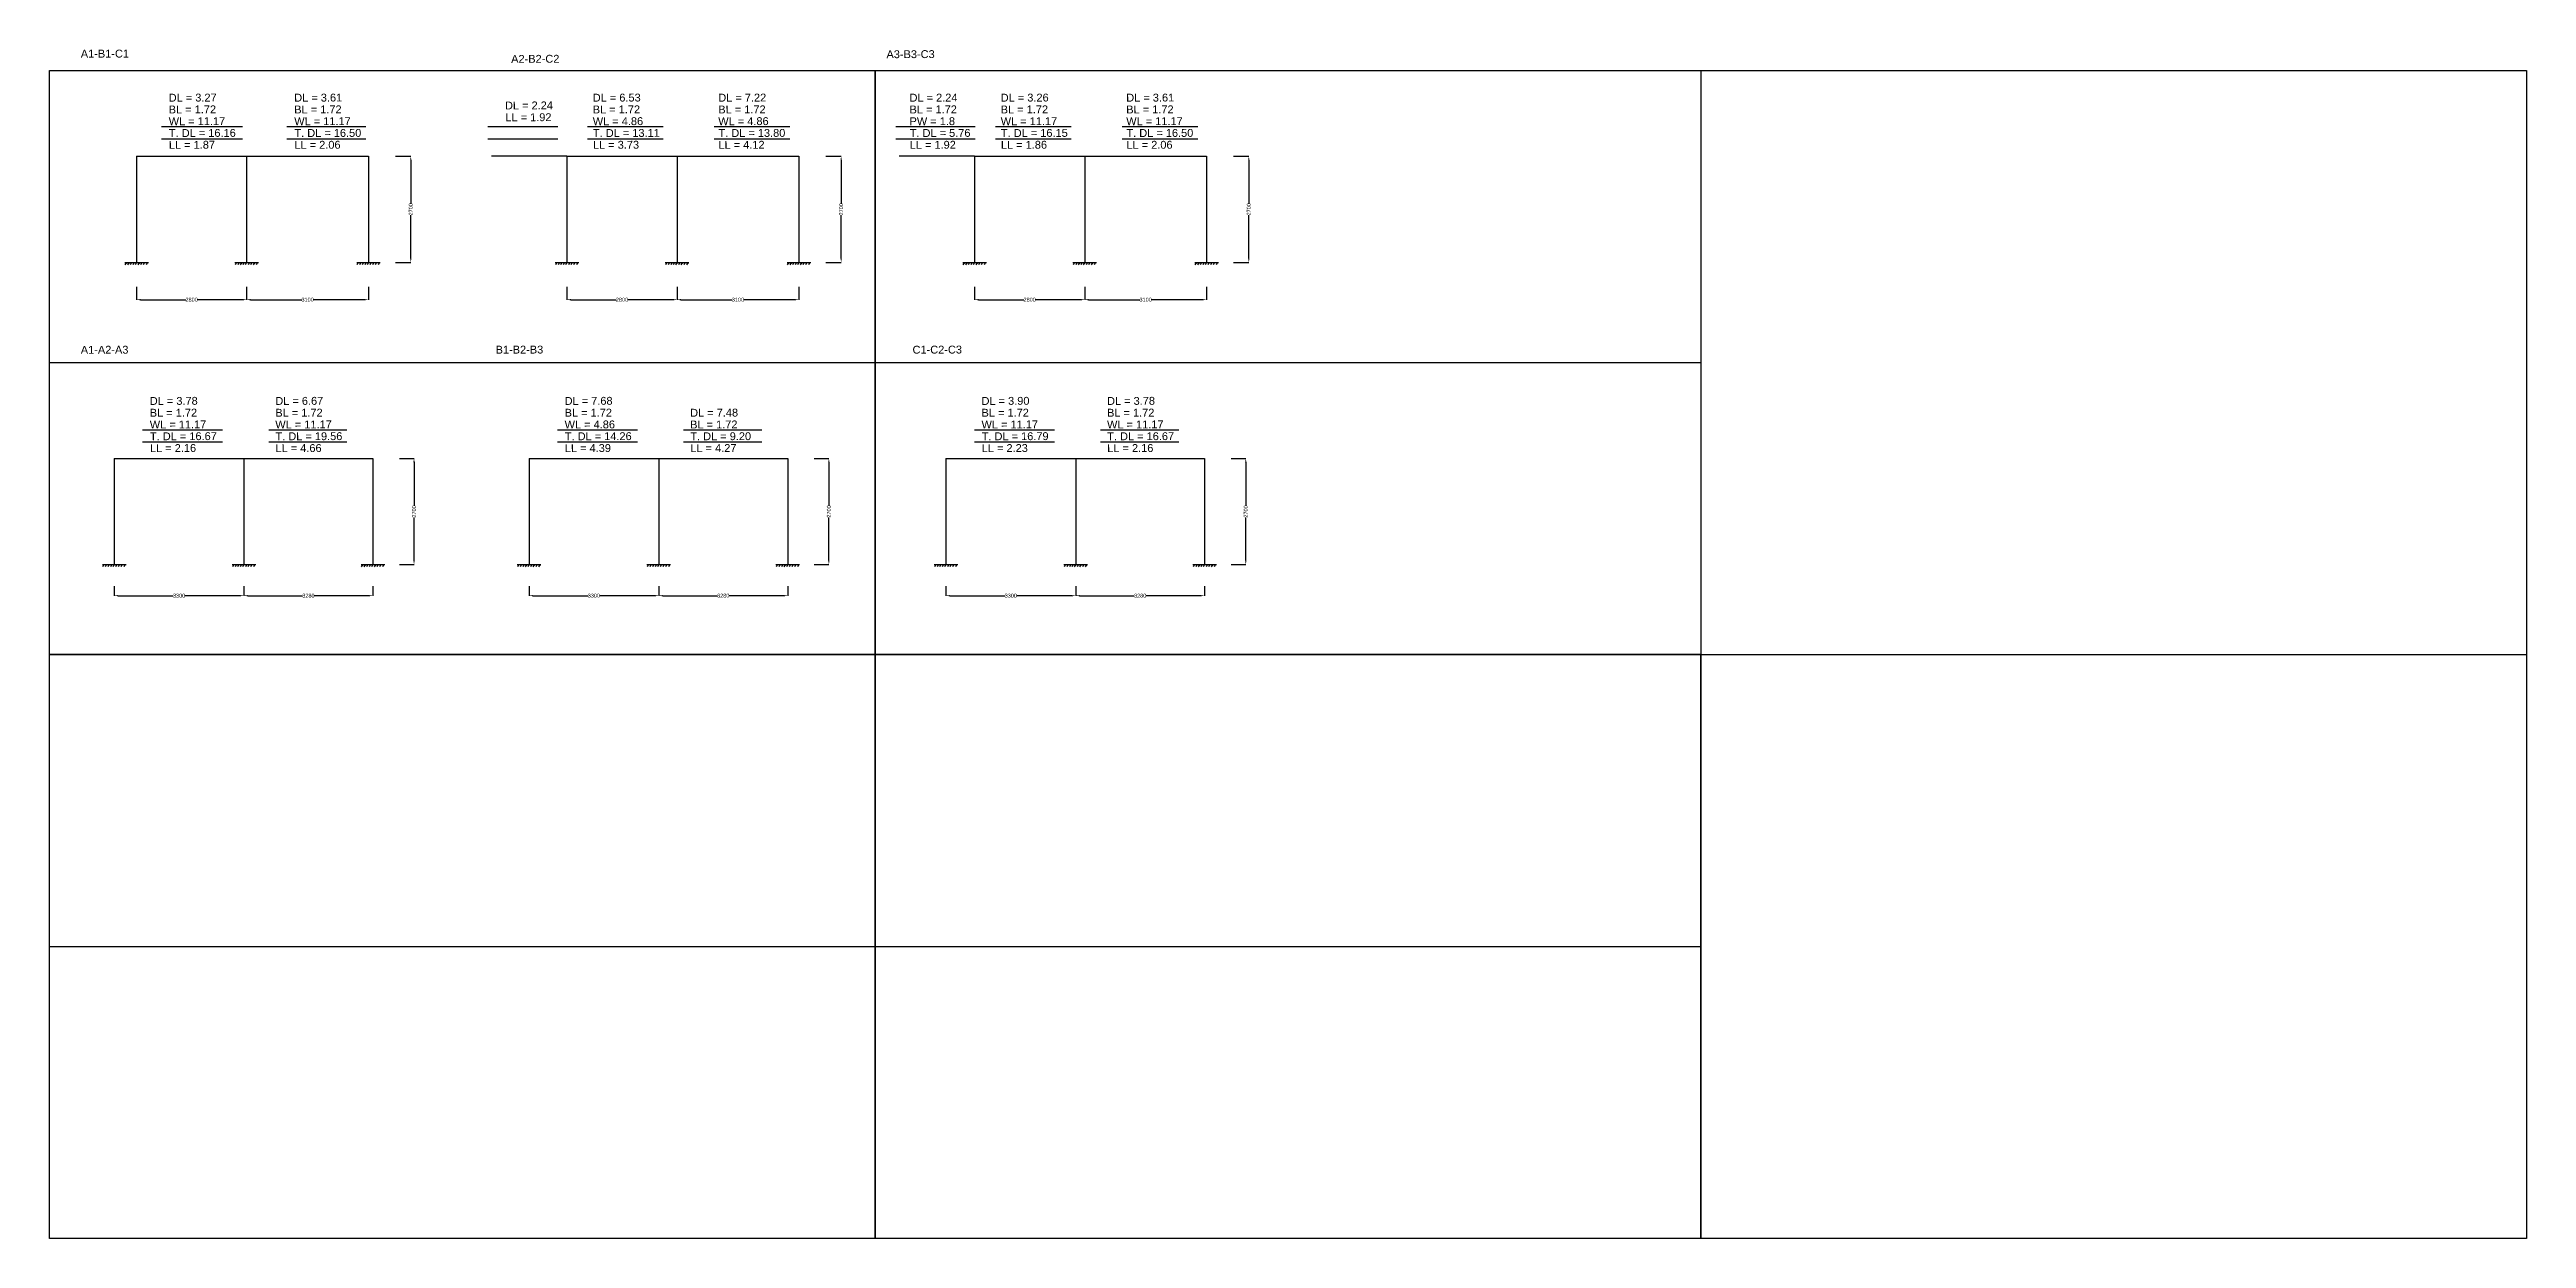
# Model space of a CAD drawing. Header units: millimetres. Extents: x 0 to 454357, y 0 to 194260.
# Drawn here: x 172755 to 235755, y 29700 to 59935 of the extents above; entities that cross this region are included whole.
import ezdxf

# ---------------------------------------------------------------- set-up
doc = ezdxf.new("R2010")
doc.units = ezdxf.units.MM
doc.styles.get("Standard").update_dxf_attribs({"font": 'arial.ttf'})
doc.dimstyles.new('ISO-25', dxfattribs={"dimtxt": 100, "dimasz": 100, "dimexe": 1.25, "dimexo": 100, "dimgap": 1, "dimtad": 0, "dimdec": 0, "dimtxsty": 'Standard', "dimcen": 2.5, "dimadec": 0, "dimazin": 0, "dimtfac": 1, "dimtdec": 0, "dimtmove": 0, "dimatfit": 3, "dimfxl": 1, "dimarcsym": 0})

msp = doc.modelspace()

# ---------------------------------------------------------------- texts
at = {"color": 0}
for s, p in [('A1-B1-C1', (173550.3, 59728.5)), ('A3-B3-C3', (194042.8, 59714.9)), ('A2-B2-C2', (184496.8, 59596.3)), ('DL = 3.27', (175786.8, 58610.1)), ('DL = 3.61', (178979.4, 58610.1)), ('DL = 2.24', (184339.6, 58411.2)), ('DL = 6.53', (186572.1, 58610.1)), ('DL = 7.22', (189764.7, 58610.1)), ('DL = 2.24', (194629.3, 58610.1)), ('DL = 3.26', (196948.7, 58610.1)), ('DL = 3.61', (200141.3, 58610.1)), ('WL = 11.17', (175786.8, 58010.1)), ('BL = 1.72', (175786.8, 58310.1)), ('WL = 11.17', (178979.4, 58010.1)), ('BL = 1.72', (178979.4, 58310.1)), ('LL = 1.92', (184349.5, 58110.9)), ('WL = 4.86', (186572.1, 58010.1)), ('BL = 1.72', (186572.1, 58310.1)), ('WL = 4.86', (189764.7, 58010.1)), ('BL = 1.72', (189764.7, 58310.1)), ('BL = 1.72', (194629.3, 58310.1)), ('PW = 1.8', (194629.3, 58010.1)), ('WL = 11.17', (196948.7, 58010.1)), ('BL = 1.72', (196948.7, 58310.1)), ('WL = 11.17', (200141.3, 58010.1)), ('BL = 1.72', (200141.3, 58310.1)), ('T. DL = 16.16', (175791.8, 57710.1)), ('LL = 1.87', (175791.8, 57410.1)), ('T. DL = 16.50', (178984.4, 57710.1)), ('LL = 2.06', (178984.4, 57410.1)), ('T. DL = 13.11', (186577.1, 57710.1)), ('LL = 3.73', (186577.1, 57410.1)), ('T. DL = 13.80', (189769.7, 57710.1)), ('LL = 4.12', (189769.7, 57410.1)), ('T. DL = 5.76', (194634.3, 57710.1)), ('LL = 1.92', (194634.3, 57410.1)), ('T. DL = 16.15', (196953.7, 57710.1)), ('LL = 1.86', (196953.7, 57410.1)), ('T. DL = 16.50', (200146.3, 57710.1)), ('LL = 2.06', (200146.3, 57410.1)), ('A1-A2-A3', (173550.3, 52198.1)), ('B1-B2-B3', (184101.7, 52201.2)), ('C1-C2-C3', (194705.6, 52201.2)), ('DL = 3.78', (175305.2, 50897.9)), ('DL = 6.67', (178497.8, 50897.9)), ('DL = 7.68', (185856.6, 50897.9)), ('DL = 3.90', (196460.5, 50897.9)), ('DL = 3.78', (199653, 50897.9)), ('WL = 11.17', (175305.2, 50297.9)), ('BL = 1.72', (175305.2, 50597.9)), ('WL = 11.17', (178497.8, 50297.9)), ('BL = 1.72', (178497.8, 50597.9)), ('WL = 4.86', (185856.6, 50297.9)), ('BL = 1.72', (185856.6, 50597.9)), ('DL = 7.48', (189049.1, 50597.9)), ('BL = 1.72', (189049.1, 50297.9)), ('WL = 11.17', (196460.5, 50297.9)), ('BL = 1.72', (196460.5, 50597.9)), ('WL = 11.17', (199653, 50297.9)), ('BL = 1.72', (199653, 50597.9)), ('T. DL = 16.67', (175310.2, 49997.9)), ('LL = 2.16', (175310.2, 49697.9)), ('T. DL = 19.56', (178502.8, 49997.9)), ('LL = 4.66', (178502.8, 49697.9)), ('T. DL = 14.26', (185861.6, 49997.9)), ('LL = 4.39', (185861.6, 49697.9)), ('T. DL = 9.20', (189054.1, 49997.9)), ('LL = 4.27', (189054.1, 49697.9)), ('T. DL = 16.79', (196465.5, 49997.9)), ('LL = 2.23', (196465.5, 49697.9)), ('T. DL = 16.67', (199658, 49997.9)), ('LL = 2.16', (199658, 49697.9))]:
    msp.add_text(s, height=200, rotation=0.175557, dxfattribs=at).set_placement(p)

# ---------------------------------------------------------------- blocks, each defined once
blk = doc.blocks.new('*D57')
at = {"color": 0, "lineweight": -2, "transparency": 16777216}
for p, q in [((174969, 53897), (174969, 53572)), ((175069, 53573), (176218, 53573)), ((177669, 53573), (176520, 53573)), ((177769, 53897), (177769, 53572))]:
    blk.add_line(p, q, dxfattribs=at)
at = {"color": 0, "transparency": 16777216}
for points in [[(175069, 53590), (175069, 53556), (174969, 53573)], [(177669, 53590), (177669, 53556), (177769, 53573)]]:
    blk.add_solid(points, dxfattribs=at)
at = {"layer": 'Defpoints', "color": 0, "transparency": 16777216}
for p in [(174969, 53997), (177769, 53997), (177769, 53573)]:
    blk.add_point(p, dxfattribs=at)
at = {"color": 0, "transparency": 16777216, "insert": (176369, 53573), "char_height": 100, "attachment_point": 5}
blk.add_mtext('2800', dxfattribs=at)
blk = doc.blocks.new('*D58')
at = {"color": 0, "lineweight": -2, "transparency": 16777216}
for p, q in [((177769, 53897), (177769, 53572)), ((177869, 53573), (179169, 53573)), ((180769, 53573), (179469, 53573)), ((180869, 53897), (180869, 53572))]:
    blk.add_line(p, q, dxfattribs=at)
at = {"color": 0, "transparency": 16777216}
for points in [[(177869, 53590), (177869, 53556), (177769, 53573)], [(180769, 53590), (180769, 53556), (180869, 53573)]]:
    blk.add_solid(points, dxfattribs=at)
at = {"layer": 'Defpoints', "color": 0, "transparency": 16777216}
for p in [(177769, 53997), (180869, 53997), (180869, 53573)]:
    blk.add_point(p, dxfattribs=at)
at = {"color": 0, "transparency": 16777216, "insert": (179319, 53573), "char_height": 100, "attachment_point": 5}
blk.add_mtext('3100', dxfattribs=at)
blk = doc.blocks.new('*D59')
at = {"color": 0, "lineweight": -2, "transparency": 16777216}
for p, q in [((181557, 57222), (181945, 57222)), ((181943, 57122), (181943, 56023)), ((181943, 54622), (181943, 55721)), ((181557, 54522), (181945, 54522))]:
    blk.add_line(p, q, dxfattribs=at)
at = {"color": 0, "transparency": 16777216}
for points in [[(181927, 57122), (181960, 57122), (181943, 57222)], [(181927, 54622), (181960, 54622), (181943, 54522)]]:
    blk.add_solid(points, dxfattribs=at)
at = {"layer": 'Defpoints', "color": 0, "transparency": 16777216}
for p in [(181457, 57222), (181457, 54522), (181943, 54522)]:
    blk.add_point(p, dxfattribs=at)
at = {"color": 0, "transparency": 16777216, "insert": (181943, 55872), "char_height": 100, "attachment_point": 5, "rotation": 90}
blk.add_mtext('2700', dxfattribs=at)
blk = doc.blocks.new('*D60')
at = {"color": 0, "lineweight": -2, "transparency": 16777216}
for p, q in [((185915, 53897), (185915, 53572)), ((186015, 53573), (187164, 53573)), ((188615, 53573), (187466, 53573)), ((188715, 53897), (188715, 53572))]:
    blk.add_line(p, q, dxfattribs=at)
at = {"color": 0, "transparency": 16777216}
for points in [[(186015, 53590), (186015, 53556), (185915, 53573)], [(188615, 53590), (188615, 53556), (188715, 53573)]]:
    blk.add_solid(points, dxfattribs=at)
at = {"layer": 'Defpoints', "color": 0, "transparency": 16777216}
for p in [(185915, 53997), (188715, 53997), (188715, 53573)]:
    blk.add_point(p, dxfattribs=at)
at = {"color": 0, "transparency": 16777216, "insert": (187315, 53573), "char_height": 100, "attachment_point": 5}
blk.add_mtext('2800', dxfattribs=at)
blk = doc.blocks.new('*D61')
at = {"color": 0, "lineweight": -2, "transparency": 16777216}
for p, q in [((188715, 53897), (188715, 53572)), ((188815, 53573), (190115, 53573)), ((191715, 53573), (190415, 53573)), ((191815, 53897), (191815, 53572))]:
    blk.add_line(p, q, dxfattribs=at)
at = {"color": 0, "transparency": 16777216}
for points in [[(188815, 53590), (188815, 53556), (188715, 53573)], [(191715, 53590), (191715, 53556), (191815, 53573)]]:
    blk.add_solid(points, dxfattribs=at)
at = {"layer": 'Defpoints', "color": 0, "transparency": 16777216}
for p in [(188715, 53997), (191815, 53997), (191815, 53573)]:
    blk.add_point(p, dxfattribs=at)
at = {"color": 0, "transparency": 16777216, "insert": (190265, 53573), "char_height": 100, "attachment_point": 5}
blk.add_mtext('3100', dxfattribs=at)
blk = doc.blocks.new('*D62')
at = {"color": 0, "lineweight": -2, "transparency": 16777216}
for p, q in [((192503, 57222), (192891, 57222)), ((192890, 57122), (192890, 56023)), ((192890, 54622), (192890, 55721)), ((192503, 54522), (192891, 54522))]:
    blk.add_line(p, q, dxfattribs=at)
at = {"color": 0, "transparency": 16777216}
for points in [[(192873, 57122), (192907, 57122), (192890, 57222)], [(192873, 54622), (192907, 54622), (192890, 54522)]]:
    blk.add_solid(points, dxfattribs=at)
at = {"layer": 'Defpoints', "color": 0, "transparency": 16777216}
for p in [(192403, 57222), (192403, 54522), (192890, 54522)]:
    blk.add_point(p, dxfattribs=at)
at = {"color": 0, "transparency": 16777216, "insert": (192890, 55872), "char_height": 100, "attachment_point": 5, "rotation": 90}
blk.add_mtext('2700', dxfattribs=at)
blk = doc.blocks.new('*D63')
at = {"color": 0, "lineweight": -2, "transparency": 16777216}
for p, q in [((196284, 53897), (196284, 53572)), ((196384, 53573), (197533, 53573)), ((198984, 53573), (197835, 53573)), ((199084, 53897), (199084, 53572))]:
    blk.add_line(p, q, dxfattribs=at)
at = {"color": 0, "transparency": 16777216}
for points in [[(196384, 53590), (196384, 53556), (196284, 53573)], [(198984, 53590), (198984, 53556), (199084, 53573)]]:
    blk.add_solid(points, dxfattribs=at)
at = {"layer": 'Defpoints', "color": 0, "transparency": 16777216}
for p in [(196284, 53997), (199084, 53997), (199084, 53573)]:
    blk.add_point(p, dxfattribs=at)
at = {"color": 0, "transparency": 16777216, "insert": (197684, 53573), "char_height": 100, "attachment_point": 5}
blk.add_mtext('2800', dxfattribs=at)
blk = doc.blocks.new('*D64')
at = {"color": 0, "lineweight": -2, "transparency": 16777216}
for p, q in [((199084, 53897), (199084, 53572)), ((199184, 53573), (200483, 53573)), ((202084, 53573), (200784, 53573)), ((202184, 53897), (202184, 53572))]:
    blk.add_line(p, q, dxfattribs=at)
at = {"color": 0, "transparency": 16777216}
for points in [[(199184, 53590), (199184, 53556), (199084, 53573)], [(202084, 53590), (202084, 53556), (202184, 53573)]]:
    blk.add_solid(points, dxfattribs=at)
at = {"layer": 'Defpoints', "color": 0, "transparency": 16777216}
for p in [(199084, 53997), (202184, 53997), (202184, 53573)]:
    blk.add_point(p, dxfattribs=at)
at = {"color": 0, "transparency": 16777216, "insert": (200634, 53573), "char_height": 100, "attachment_point": 5}
blk.add_mtext('3100', dxfattribs=at)
blk = doc.blocks.new('*D65')
at = {"color": 0, "lineweight": -2, "transparency": 16777216}
for p, q in [((202872, 57222), (203259, 57222)), ((203258, 57122), (203258, 56023)), ((203258, 54622), (203258, 55721)), ((202872, 54522), (203259, 54522))]:
    blk.add_line(p, q, dxfattribs=at)
at = {"color": 0, "transparency": 16777216}
for points in [[(203242, 57122), (203275, 57122), (203258, 57222)], [(203242, 54622), (203275, 54622), (203258, 54522)]]:
    blk.add_solid(points, dxfattribs=at)
at = {"layer": 'Defpoints', "color": 0, "transparency": 16777216}
for p in [(202772, 57222), (202772, 54522), (203258, 54522)]:
    blk.add_point(p, dxfattribs=at)
at = {"color": 0, "transparency": 16777216, "insert": (203258, 55872), "char_height": 100, "attachment_point": 5, "rotation": 90}
blk.add_mtext('2700', dxfattribs=at)
blk = doc.blocks.new('*D66')
at = {"color": 0, "lineweight": -2, "transparency": 16777216}
for p, q in [((174400, 46291), (174400, 46044)), ((174500, 46046), (175900, 46046)), ((177600, 46046), (176200, 46046)), ((177700, 46291), (177700, 46044))]:
    blk.add_line(p, q, dxfattribs=at)
at = {"color": 0, "transparency": 16777216}
for points in [[(174500, 46062), (174500, 46029), (174400, 46046)], [(177600, 46062), (177600, 46029), (177700, 46046)]]:
    blk.add_solid(points, dxfattribs=at)
at = {"layer": 'Defpoints', "color": 0, "transparency": 16777216}
for p in [(174400, 46391), (177700, 46391), (177700, 46046)]:
    blk.add_point(p, dxfattribs=at)
at = {"color": 0, "transparency": 16777216, "insert": (176050, 46046), "char_height": 100, "attachment_point": 5}
blk.add_mtext('3300', dxfattribs=at)
blk = doc.blocks.new('*D67')
at = {"color": 0, "lineweight": -2, "transparency": 16777216}
for p, q in [((177700, 46291), (177700, 46044)), ((177800, 46046), (179190, 46046)), ((180880, 46046), (179490, 46046)), ((180980, 46291), (180980, 46044))]:
    blk.add_line(p, q, dxfattribs=at)
at = {"color": 0, "transparency": 16777216}
for points in [[(177800, 46062), (177800, 46029), (177700, 46046)], [(180880, 46062), (180880, 46029), (180980, 46046)]]:
    blk.add_solid(points, dxfattribs=at)
at = {"layer": 'Defpoints', "color": 0, "transparency": 16777216}
for p in [(177700, 46391), (180980, 46391), (180980, 46046)]:
    blk.add_point(p, dxfattribs=at)
at = {"color": 0, "transparency": 16777216, "insert": (179340, 46046), "char_height": 100, "attachment_point": 5}
blk.add_mtext('3280', dxfattribs=at)
blk = doc.blocks.new('*D68')
at = {"color": 0, "lineweight": -2, "transparency": 16777216}
for p, q in [((181654, 49538), (182027, 49538)), ((182026, 49438), (182026, 48339)), ((182026, 46938), (182026, 48037)), ((181654, 46838), (182027, 46838))]:
    blk.add_line(p, q, dxfattribs=at)
at = {"color": 0, "transparency": 16777216}
for points in [[(182009, 49438), (182043, 49438), (182026, 49538)], [(182009, 46938), (182043, 46938), (182026, 46838)]]:
    blk.add_solid(points, dxfattribs=at)
at = {"layer": 'Defpoints', "color": 0, "transparency": 16777216}
for p in [(181554, 49538), (181554, 46838), (182026, 46838)]:
    blk.add_point(p, dxfattribs=at)
at = {"color": 0, "transparency": 16777216, "insert": (182026, 48188), "char_height": 100, "attachment_point": 5, "rotation": 90}
blk.add_mtext('2700', dxfattribs=at)
blk = doc.blocks.new('*D69')
at = {"color": 0, "lineweight": -2, "transparency": 16777216}
for p, q in [((184951, 46291), (184951, 46044)), ((185051, 46046), (186451, 46046)), ((188151, 46046), (186752, 46046)), ((188251, 46291), (188251, 46044))]:
    blk.add_line(p, q, dxfattribs=at)
at = {"color": 0, "transparency": 16777216}
for points in [[(185051, 46062), (185051, 46029), (184951, 46046)], [(188151, 46062), (188151, 46029), (188251, 46046)]]:
    blk.add_solid(points, dxfattribs=at)
at = {"layer": 'Defpoints', "color": 0, "transparency": 16777216}
for p in [(184951, 46391), (188251, 46391), (188251, 46046)]:
    blk.add_point(p, dxfattribs=at)
at = {"color": 0, "transparency": 16777216, "insert": (186601, 46046), "char_height": 100, "attachment_point": 5}
blk.add_mtext('3300', dxfattribs=at)
blk = doc.blocks.new('*D70')
at = {"color": 0, "lineweight": -2, "transparency": 16777216}
for p, q in [((188251, 46291), (188251, 46044)), ((188351, 46046), (189741, 46046)), ((191431, 46046), (190042, 46046)), ((191531, 46291), (191531, 46044))]:
    blk.add_line(p, q, dxfattribs=at)
at = {"color": 0, "transparency": 16777216}
for points in [[(188351, 46062), (188351, 46029), (188251, 46046)], [(191431, 46062), (191431, 46029), (191531, 46046)]]:
    blk.add_solid(points, dxfattribs=at)
at = {"layer": 'Defpoints', "color": 0, "transparency": 16777216}
for p in [(188251, 46391), (191531, 46391), (191531, 46046)]:
    blk.add_point(p, dxfattribs=at)
at = {"color": 0, "transparency": 16777216, "insert": (189891, 46046), "char_height": 100, "attachment_point": 5}
blk.add_mtext('3280', dxfattribs=at)
blk = doc.blocks.new('*D71')
at = {"color": 0, "lineweight": -2, "transparency": 16777216}
for p, q in [((192205, 49538), (192579, 49538)), ((192577, 49438), (192577, 48339)), ((192577, 46938), (192577, 48037)), ((192205, 46838), (192579, 46838))]:
    blk.add_line(p, q, dxfattribs=at)
at = {"color": 0, "transparency": 16777216}
for points in [[(192561, 49438), (192594, 49438), (192577, 49538)], [(192561, 46938), (192594, 46938), (192577, 46838)]]:
    blk.add_solid(points, dxfattribs=at)
at = {"layer": 'Defpoints', "color": 0, "transparency": 16777216}
for p in [(192105, 49538), (192105, 46838), (192577, 46838)]:
    blk.add_point(p, dxfattribs=at)
at = {"color": 0, "transparency": 16777216, "insert": (192577, 48188), "char_height": 100, "attachment_point": 5, "rotation": 90}
blk.add_mtext('2700', dxfattribs=at)
blk = doc.blocks.new('*D72')
at = {"color": 0, "lineweight": -2, "transparency": 16777216}
for p, q in [((195555, 46291), (195555, 46044)), ((195655, 46046), (197055, 46046)), ((198755, 46046), (197355, 46046)), ((198855, 46291), (198855, 46044))]:
    blk.add_line(p, q, dxfattribs=at)
at = {"color": 0, "transparency": 16777216}
for points in [[(195655, 46062), (195655, 46029), (195555, 46046)], [(198755, 46062), (198755, 46029), (198855, 46046)]]:
    blk.add_solid(points, dxfattribs=at)
at = {"layer": 'Defpoints', "color": 0, "transparency": 16777216}
for p in [(195555, 46391), (198855, 46391), (198855, 46046)]:
    blk.add_point(p, dxfattribs=at)
at = {"color": 0, "transparency": 16777216, "insert": (197205, 46046), "char_height": 100, "attachment_point": 5}
blk.add_mtext('3300', dxfattribs=at)
blk = doc.blocks.new('*D73')
at = {"color": 0, "lineweight": -2, "transparency": 16777216}
for p, q in [((198855, 46291), (198855, 46044)), ((198955, 46046), (200345, 46046)), ((202035, 46046), (200645, 46046)), ((202135, 46291), (202135, 46044))]:
    blk.add_line(p, q, dxfattribs=at)
at = {"color": 0, "transparency": 16777216}
for points in [[(198955, 46062), (198955, 46029), (198855, 46046)], [(202035, 46062), (202035, 46029), (202135, 46046)]]:
    blk.add_solid(points, dxfattribs=at)
at = {"layer": 'Defpoints', "color": 0, "transparency": 16777216}
for p in [(198855, 46391), (202135, 46391), (202135, 46046)]:
    blk.add_point(p, dxfattribs=at)
at = {"color": 0, "transparency": 16777216, "insert": (200495, 46046), "char_height": 100, "attachment_point": 5}
blk.add_mtext('3280', dxfattribs=at)
blk = doc.blocks.new('*D74')
at = {"color": 0, "lineweight": -2, "transparency": 16777216}
for p, q in [((202809, 49538), (203183, 49538)), ((203181, 49438), (203181, 48339)), ((203181, 46938), (203181, 48037)), ((202809, 46838), (203183, 46838))]:
    blk.add_line(p, q, dxfattribs=at)
at = {"color": 0, "transparency": 16777216}
for points in [[(203165, 49438), (203198, 49438), (203181, 49538)], [(203165, 46938), (203198, 46938), (203181, 46838)]]:
    blk.add_solid(points, dxfattribs=at)
at = {"layer": 'Defpoints', "color": 0, "transparency": 16777216}
for p in [(202709, 49538), (202709, 46838), (203181, 46838)]:
    blk.add_point(p, dxfattribs=at)
at = {"color": 0, "transparency": 16777216, "insert": (203181, 48188), "char_height": 100, "attachment_point": 5, "rotation": 90}
blk.add_mtext('2700', dxfattribs=at)

# ---------------------------------------------------------------- dimensions: what is measured, and where the dimension line sits
for base, p1, p2, picture, middle in [((181943.4, 54521.8), (181456.7, 57221.8), (181456.7, 54521.8), '*D59', (181943.4, 55871.8)), ((192889.9, 54521.8), (192403.2, 57221.8), (192403.2, 54521.8), '*D62', (192889.9, 55871.8)), ((203258.2, 54521.8), (202771.5, 57221.8), (202771.5, 54521.8), '*D65', (203258.2, 55871.8)), ((182026.1, 46838.3), (181553.7, 49538.3), (181553.7, 46838.3), '*D68', (182026.1, 48188.3)), ((192577.4, 46838.3), (192105.1, 49538.3), (192105.1, 46838.3), '*D71', (192577.4, 48188.3)), ((203181.3, 46838.3), (202708.9, 49538.3), (202708.9, 46838.3), '*D74', (203181.3, 48188.3))]:
    dim = msp.add_linear_dim(base=base, p1=p1, p2=p2, angle=90, dimstyle='ISO-25')
    dim.commit()
    dim.dimension.update_dxf_attribs({"geometry": picture, "text_midpoint": middle})
for base, p1, p2, picture, middle in [((177768.8, 53572.9), (174968.8, 53996.7), (177768.8, 53996.7), '*D57', (176368.8, 53572.9)), ((188715.3, 53572.9), (185915.3, 53996.7), (188715.3, 53996.7), '*D60', (187315.3, 53572.9)), ((199083.6, 53572.9), (196283.6, 53996.7), (199083.6, 53996.7), '*D63', (197683.6, 53572.9)), ((177700.1, 46045.7), (174400.1, 46391.4), (177700.1, 46391.4), '*D66', (176050.1, 46045.7)), ((188251.5, 46045.7), (184951.5, 46391.4), (188251.5, 46391.4), '*D69', (186601.5, 46045.7)), ((198855.3, 46045.7), (195555.3, 46391.4), (198855.3, 46391.4), '*D72', (197205.3, 46045.7))]:
    dim = msp.add_linear_dim(base=base, p1=p1, p2=p2, dimstyle='ISO-25')
    dim.commit()
    dim.dimension.update_dxf_attribs({"geometry": picture, "text_midpoint": middle})
for base, p1, p2, picture, middle in [((180868.8, 53572.9), (177768.8, 53996.7), (180868.8, 53996.7), '*D58', (179318.8, 53572.9)), ((191815.3, 53572.9), (188715.3, 53996.7), (191815.3, 53996.7), '*D61', (190265.3, 53572.9)), ((202183.6, 53572.9), (199083.6, 53996.7), (202183.6, 53996.7), '*D64', (200633.6, 53572.9)), ((180980.1, 46045.7), (177700.1, 46391.4), (180980.1, 46391.4), '*D67', (179340.1, 46045.7)), ((191531.5, 46045.7), (188251.5, 46391.4), (191531.5, 46391.4), '*D70', (189891.5, 46045.7)), ((202135.3, 46045.7), (198855.3, 46391.4), (202135.3, 46391.4), '*D73', (200495.3, 46045.7))]:
    dim = msp.add_linear_dim(base=base, p1=p1, p2=p2, dimstyle='ISO-25', override={"dimtmove": 1})
    dim.commit()
    dim.dimension.update_dxf_attribs({"geometry": picture, "text_midpoint": middle})

# ---------------------------------------------------------------- linework, layer by layer
for p, q in [((172755.2, 44550), (172755.2, 59400)), ((172755.2, 59400), (193755.2, 59400)), ((193755.2, 59400), (193755.2, 44550)), ((193755.2, 44550), (193755.2, 59400)), ((193755.2, 59400), (214755.2, 59400)), ((214755.2, 59400), (214755.2, 44550)), ((175603.6, 57976.8), (177660.9, 57976.8)), ((178790.7, 57976.8), (180801.4, 57976.8)), ((183902.6, 57976.8), (185687.5, 57976.8)), ((186436, 57976.8), (188364.3, 57976.8)), ((189662.5, 57976.8), (191586.7, 57976.8)), ((194279.2, 57976.8), (196298.4, 57976.8)), ((196812.6, 57976.8), (198740.9, 57976.8)), ((200039.1, 57976.8), (201963.3, 57976.8)), ((175603.6, 57667.9), (177660.9, 57667.9)), ((178790.7, 57667.9), (180801.4, 57667.9)), ((183902.6, 57667.9), (185687.5, 57667.9)), ((186436, 57667.9), (188364.3, 57667.9)), ((189662.5, 57667.9), (191586.7, 57667.9)), ((194279.2, 57667.9), (196298.4, 57667.9)), ((196812.6, 57667.9), (198740.9, 57667.9)), ((200039.1, 57667.9), (201963.3, 57667.9)), ((174968.8, 57221.8), (174968.8, 54521.8)), ((174968.8, 57221.8), (177768.8, 57221.8)), ((177768.8, 57221.8), (177768.8, 54521.8)), ((177768.8, 57221.8), (180868.8, 57221.8)), ((180868.8, 57221.8), (180868.8, 54521.8)), ((185915.3, 57221.8), (183995.3, 57221.8)), ((185915.3, 57221.8), (185915.3, 54521.8)), ((185915.3, 57221.8), (188715.3, 57221.8)), ((188715.3, 57221.8), (188715.3, 54521.8)), ((188715.3, 57221.8), (191815.3, 57221.8)), ((191815.3, 57221.8), (191815.3, 54521.8)), ((196283.6, 57221.8), (194363.6, 57221.8)), ((196283.6, 57221.8), (196283.6, 54521.8)), ((196283.6, 57221.8), (199083.6, 57221.8)), ((199083.6, 57221.8), (199083.6, 54521.8)), ((199083.6, 57221.8), (202183.6, 57221.8)), ((202183.6, 57221.8), (202183.6, 54521.8)), ((174668.8, 54521.8), (175268.8, 54521.8)), ((174708.9, 54521.8), (174673.8, 54460.6)), ((174776.9, 54521.8), (174741.8, 54460.6)), ((174842.6, 54521.8), (174807.4, 54460.6)), ((174908.2, 54521.8), (174873, 54460.6)), ((174968.8, 54521.8), (174933.6, 54460.6)), ((175039.5, 54521.8), (175004.3, 54460.6)), ((175104, 54521.8), (175068.8, 54460.6)), ((175173.1, 54521.8), (175137.9, 54460.6)), ((175248.1, 54521.8), (175213, 54460.6)), ((177468.8, 54521.8), (178068.8, 54521.8)), ((177508.9, 54521.8), (177473.8, 54460.6)), ((177576.9, 54521.8), (177541.8, 54460.6)), ((177642.6, 54521.8), (177607.4, 54460.6)), ((177708.2, 54521.8), (177673, 54460.6)), ((177768.8, 54521.8), (177733.6, 54460.6)), ((177839.5, 54521.8), (177804.3, 54460.6)), ((177904, 54521.8), (177868.8, 54460.6)), ((177973.1, 54521.8), (177937.9, 54460.6)), ((178048.1, 54521.8), (178013, 54460.6)), ((180568.8, 54521.8), (181168.8, 54521.8)), ((180608.9, 54521.8), (180573.8, 54460.6)), ((180676.9, 54521.8), (180641.8, 54460.6)), ((180742.6, 54521.8), (180707.4, 54460.6)), ((180808.2, 54521.8), (180773, 54460.6)), ((180868.8, 54521.8), (180833.6, 54460.6)), ((180939.5, 54521.8), (180904.3, 54460.6)), ((181004, 54521.8), (180968.8, 54460.6)), ((181073.1, 54521.8), (181037.9, 54460.6)), ((181148.1, 54521.8), (181113, 54460.6)), ((185615.3, 54521.8), (186215.3, 54521.8)), ((185655.4, 54521.8), (185620.3, 54460.6)), ((185723.4, 54521.8), (185688.3, 54460.6)), ((185789.1, 54521.8), (185753.9, 54460.6)), ((185854.7, 54521.8), (185819.5, 54460.6)), ((185915.3, 54521.8), (185880.1, 54460.6)), ((185986, 54521.8), (185950.8, 54460.6)), ((186050.4, 54521.8), (186015.3, 54460.6)), ((186119.6, 54521.8), (186084.4, 54460.6)), ((186194.6, 54521.8), (186159.5, 54460.6)), ((188415.3, 54521.8), (189015.3, 54521.8)), ((188455.4, 54521.8), (188420.3, 54460.6)), ((188523.4, 54521.8), (188488.3, 54460.6)), ((188589.1, 54521.8), (188553.9, 54460.6)), ((188654.7, 54521.8), (188619.5, 54460.6)), ((188715.3, 54521.8), (188680.1, 54460.6)), ((188786, 54521.8), (188750.8, 54460.6)), ((188850.4, 54521.8), (188815.3, 54460.6)), ((188919.6, 54521.8), (188884.4, 54460.6)), ((188994.6, 54521.8), (188959.5, 54460.6)), ((191515.3, 54521.8), (192115.3, 54521.8)), ((191555.4, 54521.8), (191520.3, 54460.6)), ((191623.4, 54521.8), (191588.3, 54460.6)), ((191689.1, 54521.8), (191653.9, 54460.6)), ((191754.7, 54521.8), (191719.5, 54460.6)), ((191815.3, 54521.8), (191780.1, 54460.6)), ((191886, 54521.8), (191850.8, 54460.6)), ((191950.4, 54521.8), (191915.3, 54460.6)), ((192019.6, 54521.8), (191984.4, 54460.6)), ((192094.6, 54521.8), (192059.5, 54460.6)), ((195983.6, 54521.8), (196583.6, 54521.8)), ((196023.8, 54521.8), (195988.6, 54460.6)), ((196091.7, 54521.8), (196056.6, 54460.6)), ((196157.4, 54521.8), (196122.2, 54460.6)), ((196223, 54521.8), (196187.9, 54460.6)), ((196283.6, 54521.8), (196248.4, 54460.6)), ((196354.3, 54521.8), (196319.1, 54460.6)), ((196418.8, 54521.8), (196383.6, 54460.6)), ((196487.9, 54521.8), (196452.8, 54460.6)), ((196562.9, 54521.8), (196527.8, 54460.6)), ((198783.6, 54521.8), (199383.6, 54521.8)), ((198823.8, 54521.8), (198788.6, 54460.6)), ((198891.7, 54521.8), (198856.6, 54460.6)), ((198957.4, 54521.8), (198922.2, 54460.6)), ((199023, 54521.8), (198987.9, 54460.6)), ((199083.6, 54521.8), (199048.4, 54460.6)), ((199154.3, 54521.8), (199119.1, 54460.6)), ((199218.8, 54521.8), (199183.6, 54460.6)), ((199287.9, 54521.8), (199252.8, 54460.6)), ((199362.9, 54521.8), (199327.8, 54460.6)), ((201883.6, 54521.8), (202483.6, 54521.8)), ((201923.8, 54521.8), (201888.6, 54460.6)), ((201991.7, 54521.8), (201956.6, 54460.6)), ((202057.4, 54521.8), (202022.2, 54460.6)), ((202123, 54521.8), (202087.9, 54460.6)), ((202183.6, 54521.8), (202148.4, 54460.6)), ((202254.3, 54521.8), (202219.1, 54460.6)), ((202318.8, 54521.8), (202283.6, 54460.6)), ((202387.9, 54521.8), (202352.8, 54460.6)), ((202462.9, 54521.8), (202427.8, 54460.6)), ((172755.2, 51975), (193755.2, 51975)), ((193755.2, 51975), (214755.2, 51975)), ((175122, 50264.6), (177157.6, 50264.6)), ((175122, 49955.7), (177157.6, 49955.7)), ((178329.9, 50264.6), (180319.8, 50264.6)), ((178329.9, 49955.7), (180319.8, 49955.7)), ((185673.4, 50264.6), (187708.9, 50264.6)), ((185673.4, 49955.7), (187708.9, 49955.7)), ((188881.2, 50264.6), (190871.2, 50264.6)), ((188881.2, 49955.7), (190871.2, 49955.7)), ((196277.2, 50264.6), (198312.8, 50264.6)), ((196277.2, 49955.7), (198312.8, 49955.7)), ((199485.1, 50264.6), (201475, 50264.6)), ((199485.1, 49955.7), (201475, 49955.7)), ((174400.1, 49538.3), (174400.1, 46838.3)), ((174400.1, 49538.3), (177700.1, 49538.3)), ((177700.1, 49538.3), (177700.1, 46838.3)), ((177700.1, 49538.3), (180980.1, 49538.3)), ((180980.1, 49538.3), (180980.1, 46838.3)), ((184951.5, 49538.3), (184951.5, 46838.3)), ((184951.5, 49538.3), (188251.5, 49538.3)), ((188251.5, 49538.3), (188251.5, 46838.3)), ((188251.5, 49538.3), (191531.5, 49538.3)), ((191531.5, 49538.3), (191531.5, 46838.3)), ((195555.3, 49538.3), (195555.3, 46838.3)), ((195555.3, 49538.3), (198855.3, 49538.3)), ((198855.3, 49538.3), (198855.3, 46838.3)), ((198855.3, 49538.3), (202135.3, 49538.3)), ((202135.3, 49538.3), (202135.3, 46838.3)), ((174100.1, 46838.3), (174700.1, 46838.3)), ((174140.3, 46838.3), (174105.1, 46777.2)), ((174208.2, 46838.3), (174173.1, 46777.2)), ((174273.9, 46838.3), (174238.7, 46777.2)), ((174339.5, 46838.3), (174304.4, 46777.2)), ((174400.1, 46838.3), (174364.9, 46777.2)), ((174470.8, 46838.3), (174435.6, 46777.2)), ((174535.3, 46838.3), (174500.1, 46777.2)), ((174604.4, 46838.3), (174569.3, 46777.2)), ((174679.4, 46838.3), (174644.3, 46777.2)), ((177400.1, 46838.3), (178000.1, 46838.3)), ((177440.3, 46838.3), (177405.1, 46777.2)), ((177508.2, 46838.3), (177473.1, 46777.2)), ((177573.9, 46838.3), (177538.7, 46777.2)), ((177639.5, 46838.3), (177604.4, 46777.2)), ((177700.1, 46838.3), (177664.9, 46777.2)), ((177770.8, 46838.3), (177735.6, 46777.2)), ((177835.3, 46838.3), (177800.1, 46777.2)), ((177904.4, 46838.3), (177869.3, 46777.2)), ((177979.4, 46838.3), (177944.3, 46777.2)), ((180680.1, 46838.3), (181280.1, 46838.3)), ((180720.3, 46838.3), (180685.1, 46777.2)), ((180788.2, 46838.3), (180753.1, 46777.2)), ((180853.9, 46838.3), (180818.7, 46777.2)), ((180919.5, 46838.3), (180884.4, 46777.2)), ((180980.1, 46838.3), (180944.9, 46777.2)), ((181050.8, 46838.3), (181015.6, 46777.2)), ((181115.3, 46838.3), (181080.1, 46777.2)), ((181184.4, 46838.3), (181149.3, 46777.2)), ((181259.4, 46838.3), (181224.3, 46777.2)), ((184651.5, 46838.3), (185251.5, 46838.3)), ((184691.6, 46838.3), (184656.4, 46777.2)), ((184759.6, 46838.3), (184724.4, 46777.2)), ((184825.2, 46838.3), (184790.1, 46777.2)), ((184890.9, 46838.3), (184855.7, 46777.2)), ((184951.5, 46838.3), (184916.3, 46777.2)), ((185022.1, 46838.3), (184987, 46777.2)), ((185086.6, 46838.3), (185051.5, 46777.2)), ((185155.8, 46838.3), (185120.6, 46777.2)), ((185230.8, 46838.3), (185195.6, 46777.2)), ((187951.5, 46838.3), (188551.5, 46838.3)), ((187991.6, 46838.3), (187956.4, 46777.2)), ((188059.6, 46838.3), (188024.4, 46777.2)), ((188125.2, 46838.3), (188090.1, 46777.2)), ((188190.9, 46838.3), (188155.7, 46777.2)), ((188251.5, 46838.3), (188216.3, 46777.2)), ((188322.1, 46838.3), (188287, 46777.2)), ((188386.6, 46838.3), (188351.5, 46777.2)), ((188455.8, 46838.3), (188420.6, 46777.2)), ((188530.8, 46838.3), (188495.6, 46777.2)), ((191231.5, 46838.3), (191831.5, 46838.3)), ((191271.6, 46838.3), (191236.4, 46777.2)), ((191339.6, 46838.3), (191304.4, 46777.2)), ((191405.2, 46838.3), (191370.1, 46777.2)), ((191470.9, 46838.3), (191435.7, 46777.2)), ((191531.5, 46838.3), (191496.3, 46777.2)), ((191602.1, 46838.3), (191567, 46777.2)), ((191666.6, 46838.3), (191631.5, 46777.2)), ((191735.8, 46838.3), (191700.6, 46777.2)), ((191810.8, 46838.3), (191775.6, 46777.2)), ((195255.3, 46838.3), (195855.3, 46838.3)), ((195295.5, 46838.3), (195260.3, 46777.2)), ((195363.5, 46838.3), (195328.3, 46777.2)), ((195429.1, 46838.3), (195394, 46777.2)), ((195494.8, 46838.3), (195459.6, 46777.2)), ((195555.3, 46838.3), (195520.2, 46777.2)), ((195626, 46838.3), (195590.9, 46777.2)), ((195690.5, 46838.3), (195655.3, 46777.2)), ((195759.7, 46838.3), (195724.5, 46777.2)), ((195834.7, 46838.3), (195799.5, 46777.2)), ((198555.3, 46838.3), (199155.3, 46838.3)), ((198595.5, 46838.3), (198560.3, 46777.2)), ((198663.5, 46838.3), (198628.3, 46777.2)), ((198729.1, 46838.3), (198694, 46777.2)), ((198794.8, 46838.3), (198759.6, 46777.2)), ((198855.3, 46838.3), (198820.2, 46777.2)), ((198926, 46838.3), (198890.9, 46777.2)), ((198990.5, 46838.3), (198955.3, 46777.2)), ((199059.7, 46838.3), (199024.5, 46777.2)), ((199134.7, 46838.3), (199099.5, 46777.2)), ((201835.3, 46838.3), (202435.3, 46838.3)), ((201875.5, 46838.3), (201840.3, 46777.2)), ((201943.5, 46838.3), (201908.3, 46777.2)), ((202009.1, 46838.3), (201974, 46777.2)), ((202074.8, 46838.3), (202039.6, 46777.2)), ((202135.3, 46838.3), (202100.2, 46777.2)), ((202206, 46838.3), (202170.9, 46777.2)), ((202270.5, 46838.3), (202235.3, 46777.2)), ((202339.7, 46838.3), (202304.5, 46777.2)), ((202414.7, 46838.3), (202379.5, 46777.2)), ((193755.2, 44550), (172755.2, 44550)), ((172755.2, 44550), (172755.2, 44550)), ((172755.2, 29700), (172755.2, 44550)), ((172755.2, 44550), (193755.2, 44550)), ((214755.2, 44550), (193755.2, 44550)), ((193755.2, 44550), (193755.2, 44550)), ((193755.2, 44550), (193755.2, 29700)), ((193755.2, 29700), (193755.2, 44550)), ((193755.2, 44550), (214755.2, 44550)), ((214755.2, 44550), (214755.2, 29700)), ((214755.2, 29700), (214755.2, 44550)), ((214755.2, 44550), (235755.2, 44550)), ((235755.2, 44550), (235755.2, 29700)), ((172755.2, 37125), (193755.2, 37125)), ((193755.2, 37125), (214755.2, 37125)), ((193755.2, 29700), (172755.2, 29700)), ((172755.2, 29700), (172755.2, 29700)), ((214755.2, 29700), (193755.2, 29700)), ((193755.2, 29700), (193755.2, 29700)), ((235755.2, 29700), (214755.2, 29700)), ((214755.2, 29700), (214755.2, 29700))]:
    msp.add_line(p, q)
msp.add_lwpolyline([(172755.2, 59400), (235755.2, 59400), (235755.2, 29700), (172755.2, 29700)], close=True)

msp.set_redraw_order([(e.dxf.handle, doc.entitydb.next_handle()) for e in msp.query("TEXT MTEXT ATTDEF DIMENSION ARC_DIMENSION")])  # texts and dimensions are drawn at this point

doc.saveas('drawing.dxf')
